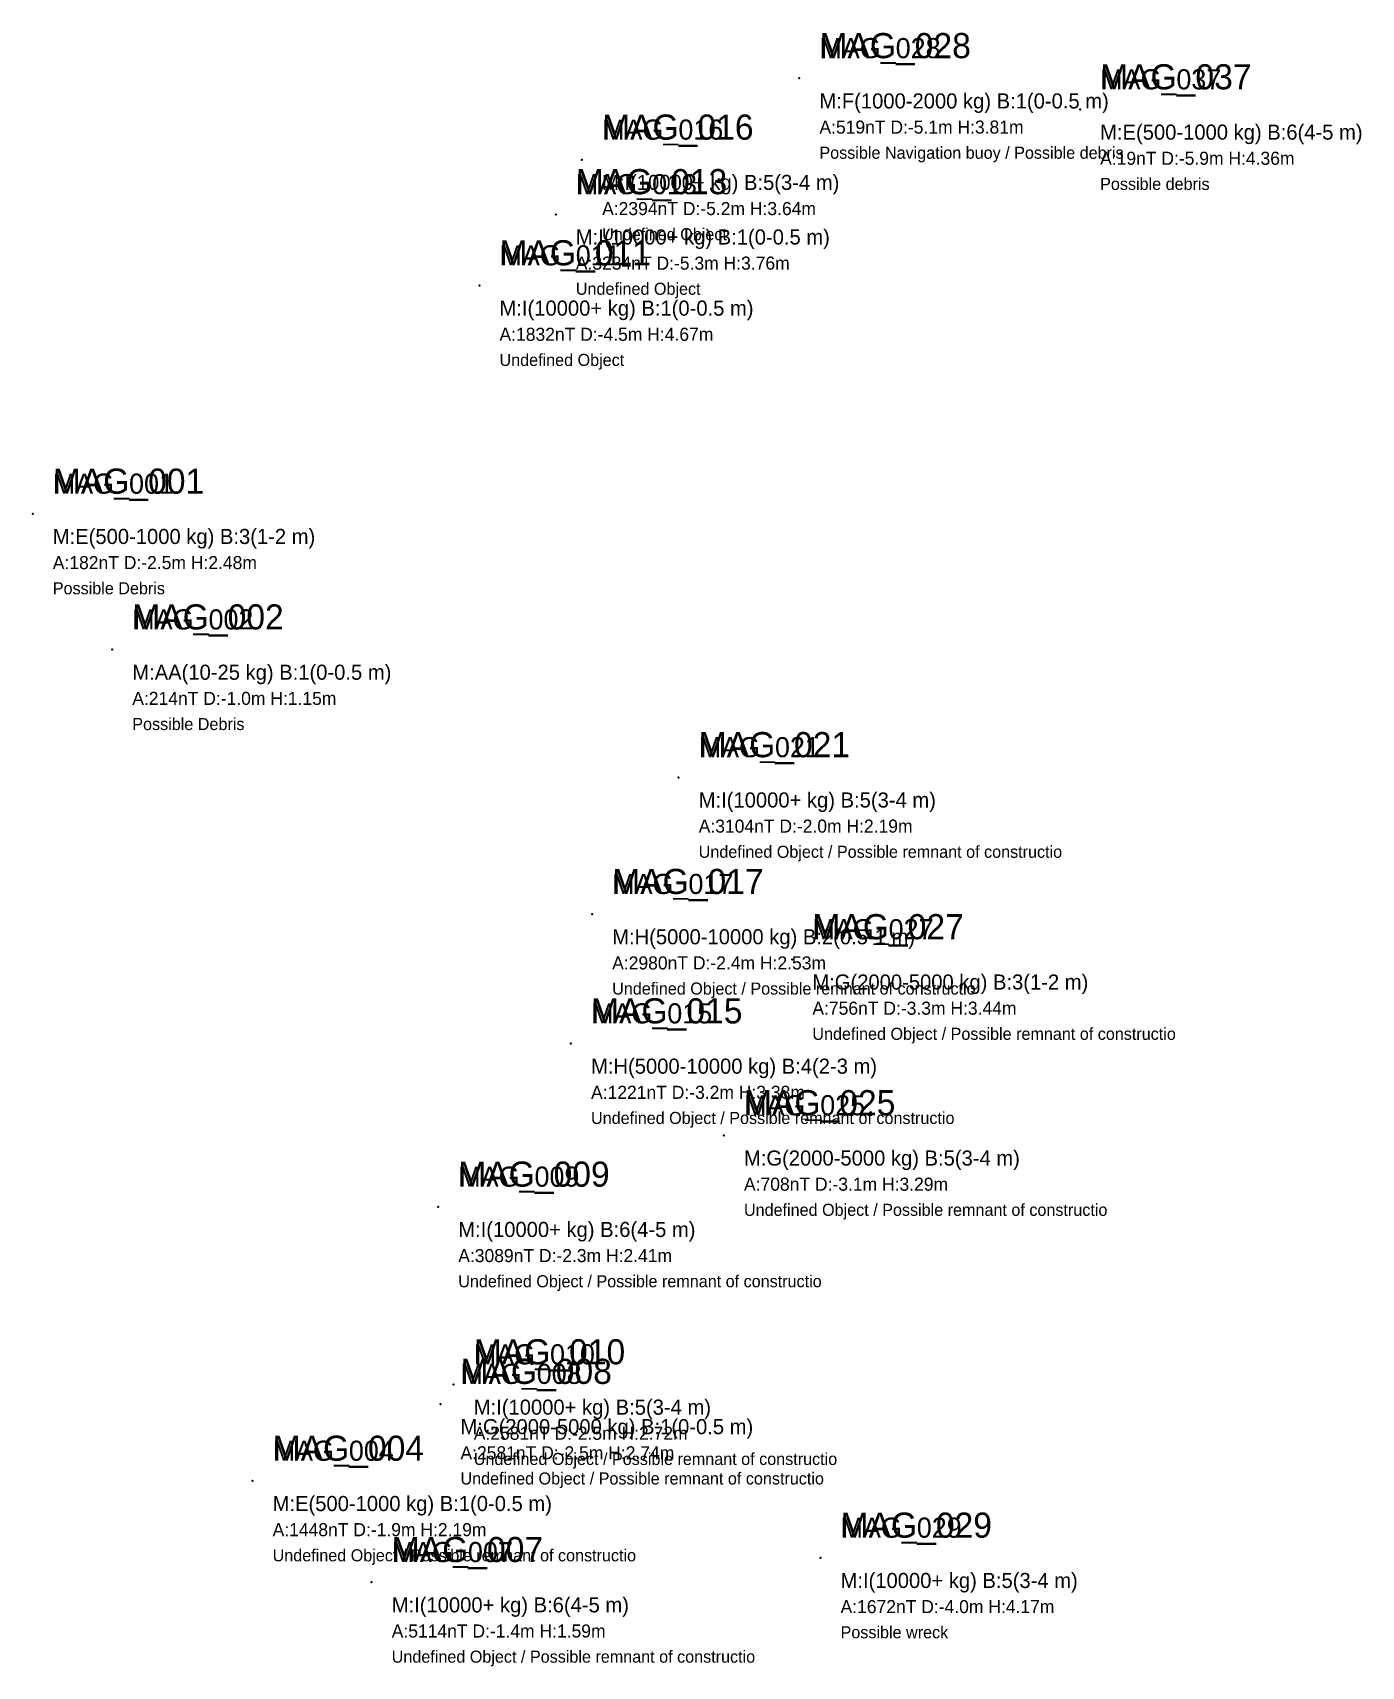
# Model space of a CAD drawing. Extents: x 536277 to 537710, y 710314 to 710988.
# Drawn here: x 536276.8 to 536408.9, y 710825.7 to 710988.2 of the extents above; entities that cross this region are included whole.
import ezdxf

# ---------------------------------------------------------------- set-up
doc = ezdxf.new("R2010")
doc.units = 0
for name, color, linetype in [('ANOMALY_EXTREME_5000plus', 85, 'CONTINUOUS'), ('ANOMALY_HIGH_2000_5000', 84, 'CONTINUOUS'), ('ANOMALY_LOW_10_500', 82, 'CONTINUOUS'), ('ANOMALY_MEDIUM_500_2000', 83, 'CONTINUOUS'), ('BURIAL_DEEP_5_6', 60, 'CONTINUOUS'), ('BURIAL_MEDIUM_3_4', 50, 'CONTINUOUS'), ('BURIAL_SHALLOW_1_2', 40, 'CONTINUOUS'), ('DEBRIS', 2, 'CONTINUOUS'), ('DEPTH_DEEP_5plus', 140, 'CONTINUOUS'), ('DEPTH_MEDIUM_2_5', 130, 'CONTINUOUS'), ('DEPTH_SHALLOW_0_2', 120, 'CONTINUOUS'), ('MASS_AAA_AA_A_B', 150, 'CONTINUOUS'), ('MASS_C_D_E', 160, 'CONTINUOUS'), ('MASS_F_G', 170, 'CONTINUOUS'), ('MASS_H_I', 180, 'CONTINUOUS'), ('NAVIGATION_BUOY', 30, 'CONTINUOUS'), ('UNDEFINED_CONSTRUCTION', 3, 'CONTINUOUS'), ('UNDEFINED_OBJECTS', 4, 'CONTINUOUS'), ('WRECKS', 1, 'CONTINUOUS')]:
    doc.layers.add(name, color=color, linetype=linetype)

msp = doc.modelspace()

# ---------------------------------------------------------------- texts
at = {"layer": 'ANOMALY_EXTREME_5000plus'}
msp.add_text('MAG_007', height=2, dxfattribs=at).set_placement((536312.5, 710836.1))
at = {"layer": 'ANOMALY_HIGH_2000_5000'}
for s, p in [('MAG_016', (536333.413, 710977.525)), ('MAG_013', (536330.8, 710972.1)), ('MAG_021', (536343.013, 710916.125)), ('MAG_017', (536334.413, 710902.525)), ('MAG_009', (536319.113, 710873.425)), ('MAG_010', (536320.656, 710855.758)), ('MAG_008', (536319.334, 710853.816))]:
    msp.add_text(s, height=2, dxfattribs=at).set_placement(p)
at = {"layer": 'ANOMALY_LOW_10_500'}
for s, p in [('MAG_037', (536382.913, 710982.525)), ('MAG_001', (536278.813, 710942.325)), ('MAG_002', (536286.713, 710928.825))]:
    msp.add_text(s, height=2, dxfattribs=at).set_placement(p)
at = {"layer": 'ANOMALY_MEDIUM_500_2000'}
for s, p in [('MAG_028', (536355.013, 710985.625)), ('MAG_011', (536323.213, 710965.025)), ('MAG_027', (536354.313, 710898.025)), ('MAG_015', (536332.313, 710889.658)), ('MAG_025', (536347.513, 710880.525)), ('MAG_004', (536300.663, 710846.175)), ('MAG_029', (536357.113, 710838.525))]:
    msp.add_text(s, height=2, dxfattribs=at).set_placement(p)
at = {"layer": 'BURIAL_DEEP_5_6'}
for s, p in [('MAG_037', (536382.913, 710982.525)), ('MAG_016', (536333.413, 710977.525)), ('MAG_021', (536343.013, 710916.125)), ('MAG_025', (536347.513, 710880.525)), ('MAG_009', (536319.113, 710873.425)), ('MAG_010', (536320.656, 710855.758)), ('MAG_029', (536357.113, 710838.525)), ('MAG_007', (536312.5, 710836.1))]:
    msp.add_text(s, height=2, dxfattribs=at).set_placement(p)
at = {"layer": 'BURIAL_MEDIUM_3_4'}
for s, p in [('MAG_001', (536278.813, 710942.325)), ('MAG_027', (536354.313, 710898.025)), ('MAG_015', (536332.313, 710889.658))]:
    msp.add_text(s, height=2, dxfattribs=at).set_placement(p)
at = {"layer": 'BURIAL_SHALLOW_1_2'}
for s, p in [('MAG_028', (536355.013, 710985.625)), ('MAG_013', (536330.8, 710972.1)), ('MAG_011', (536323.213, 710965.025)), ('MAG_002', (536286.713, 710928.825)), ('MAG_017', (536334.413, 710902.525)), ('MAG_008', (536319.334, 710853.816)), ('MAG_004', (536300.663, 710846.175))]:
    msp.add_text(s, height=2, dxfattribs=at).set_placement(p)
at = {"layer": 'DEBRIS'}
for s, height, p in [('MAG_037', 2.5, (536382.913, 710982.525)), ('M:E(500-1000 kg) B:6(4-5 m)', 1.5, (536382.913, 710977.525)), ('A:19nT D:-5.9m H:4.36m', 1.3, (536382.913, 710975.025)), ('Possible debris', 1.2, (536382.913, 710972.525)), ('MAG_001', 2.5, (536278.813, 710942.325)), ('M:E(500-1000 kg) B:3(1-2 m)', 1.5, (536278.813, 710937.325)), ('A:182nT D:-2.5m H:2.48m', 1.3, (536278.813, 710934.825)), ('Possible Debris', 1.2, (536278.813, 710932.325)), ('MAG_002', 2.5, (536286.713, 710928.825)), ('M:AA(10-25 kg) B:1(0-0.5 m)', 1.5, (536286.713, 710923.825)), ('A:214nT D:-1.0m H:1.15m', 1.3, (536286.713, 710921.325)), ('Possible Debris', 1.2, (536286.713, 710918.825))]:
    msp.add_text(s, height=height, dxfattribs=at).set_placement(p)
at = {"layer": 'DEPTH_DEEP_5plus'}
for s, p in [('MAG_028', (536355.013, 710985.625)), ('MAG_037', (536382.913, 710982.525)), ('MAG_016', (536333.413, 710977.525)), ('MAG_013', (536330.8, 710972.1))]:
    msp.add_text(s, height=2, dxfattribs=at).set_placement(p)
at = {"layer": 'DEPTH_MEDIUM_2_5'}
for s, p in [('MAG_011', (536323.213, 710965.025)), ('MAG_001', (536278.813, 710942.325)), ('MAG_017', (536334.413, 710902.525)), ('MAG_027', (536354.313, 710898.025)), ('MAG_015', (536332.313, 710889.658)), ('MAG_025', (536347.513, 710880.525)), ('MAG_009', (536319.113, 710873.425)), ('MAG_010', (536320.656, 710855.758)), ('MAG_008', (536319.334, 710853.816)), ('MAG_029', (536357.113, 710838.525))]:
    msp.add_text(s, height=2, dxfattribs=at).set_placement(p)
at = {"layer": 'DEPTH_SHALLOW_0_2'}
for s, p in [('MAG_002', (536286.713, 710928.825)), ('MAG_021', (536343.013, 710916.125)), ('MAG_004', (536300.663, 710846.175)), ('MAG_007', (536312.5, 710836.1))]:
    msp.add_text(s, height=2, dxfattribs=at).set_placement(p)
at = {"layer": 'MASS_AAA_AA_A_B'}
msp.add_text('MAG_002', height=2, dxfattribs=at).set_placement((536286.713, 710928.825))
at = {"layer": 'MASS_C_D_E'}
for s, p in [('MAG_037', (536382.913, 710982.525)), ('MAG_001', (536278.813, 710942.325)), ('MAG_004', (536300.663, 710846.175))]:
    msp.add_text(s, height=2, dxfattribs=at).set_placement(p)
at = {"layer": 'MASS_F_G'}
for s, p in [('MAG_028', (536355.013, 710985.625)), ('MAG_027', (536354.313, 710898.025)), ('MAG_025', (536347.513, 710880.525)), ('MAG_008', (536319.334, 710853.816))]:
    msp.add_text(s, height=2, dxfattribs=at).set_placement(p)
at = {"layer": 'MASS_H_I'}
for s, p in [('MAG_016', (536333.413, 710977.525)), ('MAG_013', (536330.8, 710972.1)), ('MAG_011', (536323.213, 710965.025)), ('MAG_021', (536343.013, 710916.125)), ('MAG_017', (536334.413, 710902.525)), ('MAG_015', (536332.313, 710889.658)), ('MAG_009', (536319.113, 710873.425)), ('MAG_010', (536320.656, 710855.758)), ('MAG_029', (536357.113, 710838.525)), ('MAG_007', (536312.5, 710836.1))]:
    msp.add_text(s, height=2, dxfattribs=at).set_placement(p)
at = {"layer": 'NAVIGATION_BUOY'}
for s, height, p in [('MAG_028', 2.5, (536355.013, 710985.625)), ('M:F(1000-2000 kg) B:1(0-0.5 m)', 1.5, (536355.013, 710980.625)), ('A:519nT D:-5.1m H:3.81m', 1.3, (536355.013, 710978.125)), ('Possible Navigation buoy / Possible debris', 1.2, (536355.013, 710975.625))]:
    msp.add_text(s, height=height, dxfattribs=at).set_placement(p)
at = {"layer": 'UNDEFINED_CONSTRUCTION'}
for s, height, p in [('MAG_021', 2.5, (536343.013, 710916.125)), ('M:I(10000+ kg) B:5(3-4 m)', 1.5, (536343.013, 710911.125)), ('A:3104nT D:-2.0m H:2.19m', 1.3, (536343.013, 710908.625)), ('Undefined Object / Possible remnant of constructio', 1.2, (536343.013, 710906.125)), ('MAG_017', 2.5, (536334.413, 710902.525)), ('MAG_027', 2.5, (536354.313, 710898.025)), ('M:H(5000-10000 kg) B:2(0.5-1 m)', 1.5, (536334.413, 710897.525)), ('A:2980nT D:-2.4m H:2.53m', 1.3, (536334.413, 710895.025)), ('Undefined Object / Possible remnant of constructio', 1.2, (536334.413, 710892.525)), ('M:G(2000-5000 kg) B:3(1-2 m)', 1.5, (536354.313, 710893.025)), ('MAG_015', 2.5, (536332.313, 710889.658)), ('A:756nT D:-3.3m H:3.44m', 1.3, (536354.313, 710890.525)), ('Undefined Object / Possible remnant of constructio', 1.2, (536354.313, 710888.025)), ('M:H(5000-10000 kg) B:4(2-3 m)', 1.5, (536332.313, 710884.658)), ('A:1221nT D:-3.2m H:3.38m', 1.3, (536332.313, 710882.158)), ('MAG_025', 2.5, (536347.513, 710880.525)), ('Undefined Object / Possible remnant of constructio', 1.2, (536332.313, 710879.658)), ('MAG_009', 2.5, (536319.113, 710873.425)), ('M:G(2000-5000 kg) B:5(3-4 m)', 1.5, (536347.513, 710875.525)), ('A:708nT D:-3.1m H:3.29m', 1.3, (536347.513, 710873.025)), ('Undefined Object / Possible remnant of constructio', 1.2, (536347.513, 710870.525)), ('M:I(10000+ kg) B:6(4-5 m)', 1.5, (536319.113, 710868.425)), ('A:3089nT D:-2.3m H:2.41m', 1.3, (536319.113, 710865.925)), ('Undefined Object / Possible remnant of constructio', 1.2, (536319.113, 710863.425)), ('MAG_010', 2.5, (536320.656, 710855.758)), ('MAG_008', 2.5, (536319.334, 710853.816)), ('M:I(10000+ kg) B:5(3-4 m)', 1.5, (536320.656, 710850.758)), ('M:G(2000-5000 kg) B:1(0-0.5 m)', 1.5, (536319.334, 710848.816)), ('MAG_004', 2.5, (536300.663, 710846.175)), ('A:2581nT D:-2.5m H:2.72m', 1.3, (536320.656, 710848.258)), ('A:2581nT D:-2.5m H:2.74m', 1.3, (536319.334, 710846.316)), ('Undefined Object / Possible remnant of constructio', 1.2, (536320.656, 710845.758)), ('Undefined Object / Possible remnant of constructio', 1.2, (536319.334, 710843.816)), ('M:E(500-1000 kg) B:1(0-0.5 m)', 1.5, (536300.663, 710841.175)), ('A:1448nT D:-1.9m H:2.19m', 1.3, (536300.663, 710838.675)), ('MAG_007', 2.5, (536312.5, 710836.1)), ('Undefined Object / Possible remnant of constructio', 1.2, (536300.663, 710836.175)), ('M:I(10000+ kg) B:6(4-5 m)', 1.5, (536312.5, 710831.1)), ('A:5114nT D:-1.4m H:1.59m', 1.3, (536312.5, 710828.6)), ('Undefined Object / Possible remnant of constructio', 1.2, (536312.5, 710826.1))]:
    msp.add_text(s, height=height, dxfattribs=at).set_placement(p)
at = {"layer": 'UNDEFINED_OBJECTS'}
for s, height, p in [('MAG_016', 2.5, (536333.413, 710977.525)), ('MAG_013', 2.5, (536330.8, 710972.1)), ('M:I(10000+ kg) B:5(3-4 m)', 1.5, (536333.413, 710972.525)), ('A:2394nT D:-5.2m H:3.64m', 1.3, (536333.413, 710970.025)), ('M:I(10000+ kg) B:1(0-0.5 m)', 1.5, (536330.8, 710967.1)), ('Undefined Object', 1.2, (536333.413, 710967.525)), ('MAG_011', 2.5, (536323.213, 710965.025)), ('A:3234nT D:-5.3m H:3.76m', 1.3, (536330.8, 710964.6)), ('Undefined Object', 1.2, (536330.8, 710962.1)), ('M:I(10000+ kg) B:1(0-0.5 m)', 1.5, (536323.213, 710960.025)), ('A:1832nT D:-4.5m H:4.67m', 1.3, (536323.213, 710957.525)), ('Undefined Object', 1.2, (536323.213, 710955.025))]:
    msp.add_text(s, height=height, dxfattribs=at).set_placement(p)
at = {"layer": 'WRECKS'}
for s, height, p in [('MAG_029', 2.5, (536357.113, 710838.525)), ('M:I(10000+ kg) B:5(3-4 m)', 1.5, (536357.113, 710833.525)), ('A:1672nT D:-4.0m H:4.17m', 1.3, (536357.113, 710831.025)), ('Possible wreck', 1.2, (536357.113, 710828.525))]:
    msp.add_text(s, height=height, dxfattribs=at).set_placement(p)

# ---------------------------------------------------------------- linework, layer by layer
at = {"layer": 'ANOMALY_EXTREME_5000plus'}
msp.add_point((536310.5, 710834.1), dxfattribs=at)
at = {"layer": 'ANOMALY_HIGH_2000_5000'}
for p in [(536331.413, 710975.525), (536328.8, 710970.1), (536341.013, 710914.125), (536332.413, 710900.525), (536317.113, 710871.425), (536318.656, 710853.758), (536317.334, 710851.816)]:
    msp.add_point(p, dxfattribs=at)
at = {"layer": 'ANOMALY_LOW_10_500'}
for p in [(536380.913, 710980.525), (536276.813, 710940.325), (536284.713, 710926.825)]:
    msp.add_point(p, dxfattribs=at)
at = {"layer": 'ANOMALY_MEDIUM_500_2000'}
for p in [(536353.013, 710983.625), (536321.213, 710963.025), (536352.313, 710896.025), (536330.313, 710887.658), (536345.513, 710878.525), (536298.663, 710844.175), (536355.113, 710836.525)]:
    msp.add_point(p, dxfattribs=at)
at = {"layer": 'BURIAL_DEEP_5_6'}
for p in [(536380.913, 710980.525), (536331.413, 710975.525), (536341.013, 710914.125), (536345.513, 710878.525), (536317.113, 710871.425), (536318.656, 710853.758), (536355.113, 710836.525), (536310.5, 710834.1)]:
    msp.add_point(p, dxfattribs=at)
at = {"layer": 'BURIAL_MEDIUM_3_4'}
for p in [(536276.813, 710940.325), (536352.313, 710896.025), (536330.313, 710887.658)]:
    msp.add_point(p, dxfattribs=at)
at = {"layer": 'BURIAL_SHALLOW_1_2'}
for p in [(536353.013, 710983.625), (536328.8, 710970.1), (536321.213, 710963.025), (536284.713, 710926.825), (536332.413, 710900.525), (536317.334, 710851.816), (536298.663, 710844.175)]:
    msp.add_point(p, dxfattribs=at)
at = {"layer": 'DEBRIS'}
for p in [(536380.913, 710980.525), (536276.813, 710940.325), (536284.713, 710926.825)]:
    msp.add_point(p, dxfattribs=at)
at = {"layer": 'DEPTH_DEEP_5plus'}
for p in [(536353.013, 710983.625), (536380.913, 710980.525), (536331.413, 710975.525), (536328.8, 710970.1)]:
    msp.add_point(p, dxfattribs=at)
at = {"layer": 'DEPTH_MEDIUM_2_5'}
for p in [(536321.213, 710963.025), (536276.813, 710940.325), (536332.413, 710900.525), (536352.313, 710896.025), (536330.313, 710887.658), (536345.513, 710878.525), (536317.113, 710871.425), (536318.656, 710853.758), (536317.334, 710851.816), (536355.113, 710836.525)]:
    msp.add_point(p, dxfattribs=at)
at = {"layer": 'DEPTH_SHALLOW_0_2'}
for p in [(536284.713, 710926.825), (536341.013, 710914.125), (536298.663, 710844.175), (536310.5, 710834.1)]:
    msp.add_point(p, dxfattribs=at)
at = {"layer": 'MASS_AAA_AA_A_B'}
msp.add_point((536284.713, 710926.825), dxfattribs=at)
at = {"layer": 'MASS_C_D_E'}
for p in [(536380.913, 710980.525), (536276.813, 710940.325), (536298.663, 710844.175)]:
    msp.add_point(p, dxfattribs=at)
at = {"layer": 'MASS_F_G'}
for p in [(536353.013, 710983.625), (536352.313, 710896.025), (536345.513, 710878.525), (536317.334, 710851.816)]:
    msp.add_point(p, dxfattribs=at)
at = {"layer": 'MASS_H_I'}
for p in [(536331.413, 710975.525), (536328.8, 710970.1), (536321.213, 710963.025), (536341.013, 710914.125), (536332.413, 710900.525), (536330.313, 710887.658), (536317.113, 710871.425), (536318.656, 710853.758), (536355.113, 710836.525), (536310.5, 710834.1)]:
    msp.add_point(p, dxfattribs=at)
at = {"layer": 'NAVIGATION_BUOY'}
msp.add_point((536353.013, 710983.625), dxfattribs=at)
at = {"layer": 'UNDEFINED_CONSTRUCTION'}
for p in [(536341.013, 710914.125), (536332.413, 710900.525), (536352.313, 710896.025), (536330.313, 710887.658), (536345.513, 710878.525), (536317.113, 710871.425), (536318.656, 710853.758), (536317.334, 710851.816), (536298.663, 710844.175), (536310.5, 710834.1)]:
    msp.add_point(p, dxfattribs=at)
at = {"layer": 'UNDEFINED_OBJECTS'}
for p in [(536331.413, 710975.525), (536328.8, 710970.1), (536321.213, 710963.025)]:
    msp.add_point(p, dxfattribs=at)
at = {"layer": 'WRECKS'}
msp.add_point((536355.113, 710836.525), dxfattribs=at)

msp.set_redraw_order([(e.dxf.handle, doc.entitydb.next_handle()) for e in msp.query("TEXT MTEXT ATTDEF DIMENSION ARC_DIMENSION")])  # texts and dimensions are drawn at this point

doc.saveas('drawing.dxf')
